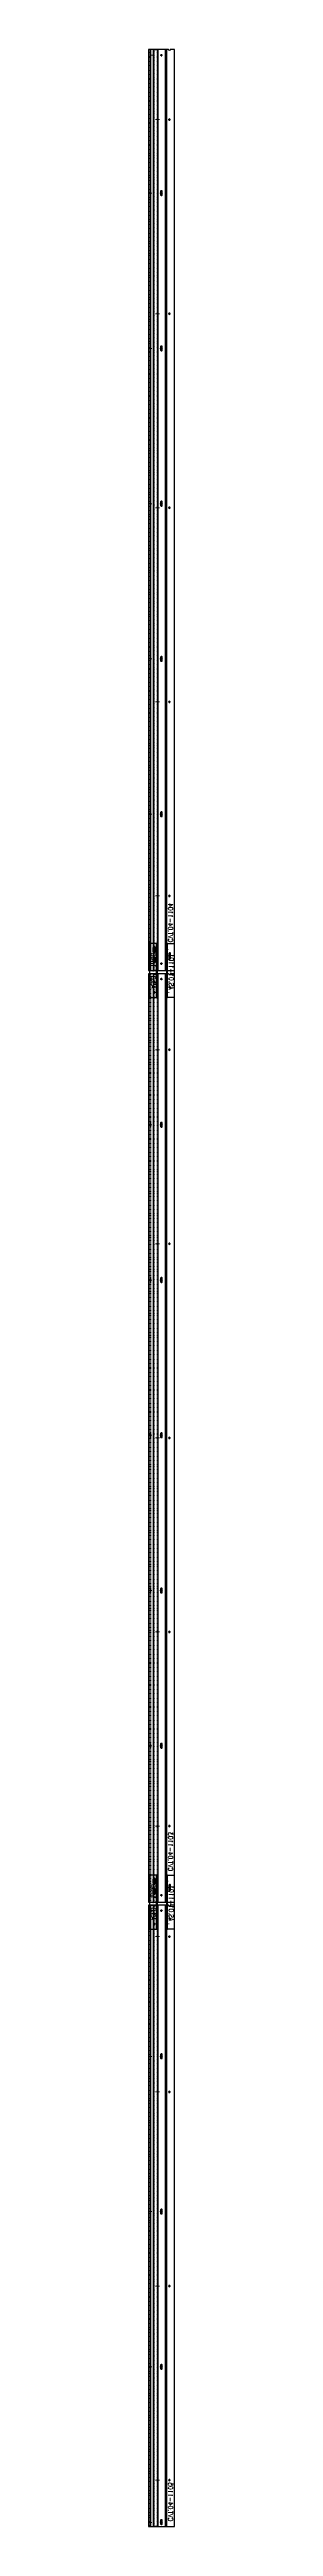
# Model space of a CAD drawing. Header units: inches. Extents: x 11737 to 18084, y -4365 to 1695.
# Drawn here: x 16226.8 to 16230.8, y 259.8 to 642.6 of the extents above; entities that cross this region are included whole.
import ezdxf

# ---------------------------------------------------------------- set-up
doc = ezdxf.new("R2010")
doc.units = ezdxf.units.IN
doc.header["$MEASUREMENT"] = 0
for name, pattern in [('NBK_Center', [0.541667, 0.333333, -0.0625, 0.083333, -0.0625]), ('NBK_Center2', [0.270833, 0.166667, -0.03125, 0.041667, -0.03125]), ('NBK_Hidden', [0.125, 0.083333, -0.041667]), ('NBK_Hidden2', [0.0625, 0.041667, -0.020833])]:
    doc.linetypes.add(name, pattern=pattern)
doc.layers.get('Defpoints').update_dxf_attribs({"color": 250, "lineweight": 0})
for name, color, linetype, lineweight in [('!Bracket', 11, 'Continuous', 25), ('!Clip - bent', 20, 'Continuous', 25), ('!Dimension', 50, 'Continuous', 5), ('!Extrusion', 140, 'Continuous', 25), ('!Linetype_Center', 220, 'NBK_Center', 9), ('!Linetype_Center2', 222, 'NBK_Center2', 9), ('!Misc2', 252, 'NBK_Hidden2', 5)]:
    doc.layers.add(name, color=color, linetype=linetype, lineweight=lineweight)
doc.styles.add('Romans', font='romans.shx', dxfattribs={"width": 0.8})

# ---------------------------------------------------------------- blocks, each defined once
blk = doc.blocks.new('HOLE SECTION')
at = {"layer": '!Linetype_Center2'}
blk.add_line((-0.33, 0), (0.26, 0), dxfattribs=at)
at = {"layer": '!Misc2'}
blk.add_lwpolyline([(-0.09, 0.1), (0, 0.1), (0, -0.1), (-0.09, -0.1)], close=True, dxfattribs=at)
blk = doc.blocks.new('TAP HOLE_5mm')
at = {"layer": '!Linetype_Center2'}
for points in [[(-0.18, 0), (0.18, 0)], [(0, 0.18), (0, -0.18)]]:
    blk.add_lwpolyline(points, dxfattribs=at)
blk.add_circle((0, 0), 0.101)
blk = doc.blocks.new('19mm WEEP HOLE')
at = {"layer": '!Linetype_Center'}
blk.add_line((-0.37, 0.2), (-0.37, -0.12), dxfattribs=at)
at = {"linetype": 'NBK_Hidden'}
blk.add_lwpolyline([(-0.75, 0.08), (0, 0.08), (0, 0), (-0.75, 0)], close=True, dxfattribs=at)
blk = doc.blocks.new('WEEP HOLE')
at = {"layer": '!Linetype_Center'}
for p, q in [((-0.22, 0.37), (0.22, 0.37)), ((0, 0.83), (0, -0.08))]:
    blk.add_line(p, q, dxfattribs=at)
at = {"color": 0}
blk.add_lwpolyline([(-0.14, 0.61), (-0.14, 0.14, 0.414214), (0, 0, 0.414214), (0.14, 0.14), (0.14, 0.61, 0.414214), (0, 0.75, 0.414214)], format="xyb", close=True, dxfattribs=at)
blk = doc.blocks.new('CLEAR SECTION HOLE')
at = {"layer": '!Linetype_Center2'}
blk.add_line((-0.33, 0), (0.26, 0), dxfattribs=at)
at = {"layer": '!Misc2'}
blk.add_lwpolyline([(-0.08, 0.1), (0, 0.1), (0, -0.1), (-0.08, -0.1)], close=True, dxfattribs=at)
blk = doc.blocks.new('CVT.04-1104-')
at = {"layer": '!Extrusion'}
blk.add_lwpolyline([(0, 0), (-3.97, 0), (-3.97, 142.35), (-3.34, 142.35, 1), (-3.06, 142.35), (0, 142.35)], format="xyb", close=True, dxfattribs=at)
for points in [[(-2.78, 142.35), (-2.53, 142.35), (-2.53, 0), (-2.78, 0)], [(-1.41, 0), (-0.76, 0), (-0.76, 142.35), (-1.41, 142.35)]]:
    blk.add_lwpolyline(points, close=True, dxfattribs=at)
at = {"layer": '!Extrusion', "linetype": 'NBK_Hidden'}
for points in [[(-1.33, 0), (-1.42, 0), (-1.42, 142.35), (-1.33, 142.35)], [(-0.76, 0), (-0.86, 0), (-0.86, 142.35), (-0.76, 142.35)], [(-0.35, 142.35), (-0.28, 142.35), (-0.28, 0), (-0.35, 0)], [(-0.14, 0), (-0.04, 0), (-0.04, 142.35), (-0.14, 142.35)]]:
    blk.add_lwpolyline(points, close=True, dxfattribs=at)
at = {"layer": '!Dimension', "rotation": 360}
for name, p in [('CLEAR SECTION HOLE', (-0.28, 141.48)), ('HOLE SECTION', (-1.33, 131.52)), ('HOLE SECTION', (-1.33, 101.52)), ('HOLE SECTION', (-1.33, 71.52)), ('HOLE SECTION', (-1.33, 41.52)), ('HOLE SECTION', (-1.33, 11.52)), ('CLEAR SECTION HOLE', (-0.28, 1.06))]:
    blk.add_blockref(name, p, dxfattribs=at)
at = {"layer": '!Extrusion', "xscale": -1}
for name, p in [('TAP HOLE_5mm', (-1.97, 141.48)), ('WEEP HOLE', (-1.97, 119.78)), ('WEEP HOLE', (-1.97, 95.78)), ('WEEP HOLE', (-1.97, 71.78)), ('WEEP HOLE', (-1.97, 47.78)), ('WEEP HOLE', (-1.97, 23.78)), ('TAP HOLE_5mm', (-1.97, 1.06))]:
    blk.add_blockref(name, p, dxfattribs=at)
at = {"layer": '!Extrusion'}
for name, p, rotation in [('TAP HOLE_5mm', (-3.2, 131.52), 360), ('19mm WEEP HOLE', (-0.35, 119.78), 270), ('TAP HOLE_5mm', (-3.2, 101.52), 360), ('19mm WEEP HOLE', (-0.35, 95.78), 270), ('TAP HOLE_5mm', (-3.2, 71.52), 360), ('19mm WEEP HOLE', (-0.35, 71.78), 270), ('19mm WEEP HOLE', (-0.35, 47.78), 270), ('TAP HOLE_5mm', (-3.2, 41.52), 360), ('19mm WEEP HOLE', (-0.35, 23.78), 270), ('TAP HOLE_5mm', (-3.2, 11.52), 360)]:
    blk.add_blockref(name, p, dxfattribs=dict(at, rotation=rotation))
at = {"layer": 'Defpoints', "color": 3, "insert": (-3.38, 7.38), "char_height": 0.75, "width": 1.65, "attachment_point": 5, "rotation": 90, "style": 'Romans'}
blk.add_mtext('CVT.04-1104', dxfattribs=at)
blk = doc.blocks.new('SECTION CLEAR HOLE 1')
at = {"layer": '!Linetype_Center2'}
blk.add_line((-0.33, 0, 0), (0.26, 0, 0), dxfattribs=at)
at = {"layer": '!Misc2'}
blk.add_lwpolyline([(-0.12, 0.1), (0, 0.1), (0, -0.1), (-0.12, -0.1)], close=True, dxfattribs=at)
blk = doc.blocks.new('SLOTTED SECTION1')
at = {"layer": '!Linetype_Center2'}
blk.add_lwpolyline([(-0.24, 0), (0.12, 0)], dxfattribs=at)
at = {"layer": '!Misc2'}
blk.add_lwpolyline([(-0.12, 0.47), (0, 0.47), (0, -0.47), (-0.12, -0.47)], close=True, dxfattribs=at)
blk = doc.blocks.new('SLOTTED HOLE 1')
at = {"layer": '!Linetype_Center'}
for p, q in [((0, 0.55), (0, -0.55)), ((-0.22, 0), (0.22, 0))]:
    blk.add_line(p, q, dxfattribs=at)
at = {"color": 0}
blk.add_lwpolyline([(-0.14, 0.33), (-0.14, -0.33, 0.414214), (0, -0.47, 0.414214), (0.14, -0.33), (0.14, 0.33, 0.414214), (0, 0.47, 0.414214)], format="xyb", close=True, dxfattribs=at)
blk = doc.blocks.new('SL.01-1101')
at = {"layer": '!Bracket'}
for points in [[(4.65, -1.3), (4.65, -0.12), (-3.67, -0.12), (-3.67, -1.3)], [(-3.67, -1.3), (-3.67, -1.18), (4.65, -1.18), (4.65, -1.3)]]:
    blk.add_lwpolyline(points, close=True, dxfattribs=at)
at = {"layer": '!Dimension', "xscale": -1, "rotation": 270}
for name, p in [('SECTION CLEAR HOLE 1', (-2.88, -1.18)), ('SECTION CLEAR HOLE 1', (-1.3, -1.18)), ('SLOTTED SECTION1', (2.15, -1.18)), ('SLOTTED SECTION1', (3.73, -1.18))]:
    blk.add_blockref(name, p, dxfattribs=at)
at = {"layer": '!Extrusion', "xscale": -1, "rotation": 270}
blk.add_blockref('TAP HOLE_5mm', (-2.09, -0.83), dxfattribs=at)
at = {"layer": '!Extrusion', "linetype": 'NBK_Hidden', "xscale": -1, "rotation": 270}
blk.add_blockref('SLOTTED HOLE 1', (2.75, -0.83), dxfattribs=at)
at = {"layer": 'Defpoints', "color": 30, "insert": (0.32, -0.6), "char_height": 0.75, "width": 1.65, "attachment_point": 5, "style": 'Romans'}
blk.add_mtext('AS.01-1101', dxfattribs=at)
blk = doc.blocks.new('AS.01-1100-')
at = {"layer": '!Bracket'}
for points in [[(4.65, 1.33), (4.65, 0.15), (-3.67, 0.15), (-3.67, 1.33)], [(-3.67, 1.33), (-3.67, 1.21), (4.65, 1.21), (4.65, 1.33)]]:
    blk.add_lwpolyline(points, close=True, dxfattribs=at)
at = {"layer": '!Dimension', "rotation": 270}
for name, p in [('SECTION CLEAR HOLE 1', (-2.09, 1.21)), ('SLOTTED SECTION1', (2.75, 1.21))]:
    blk.add_blockref(name, p, dxfattribs=at)
at = {"layer": '!Extrusion', "rotation": 270}
for p in [(-2.88, 0.86, 0), (-1.3, 0.86, 0)]:
    blk.add_blockref('TAP HOLE_5mm', p, dxfattribs=at)
at = {"layer": '!Extrusion', "linetype": 'NBK_Hidden', "rotation": 270}
for p in [(2.15, 0.86), (3.73, 0.86)]:
    blk.add_blockref('SLOTTED HOLE 1', p, dxfattribs=at)
at = {"layer": 'Defpoints', "color": 30, "insert": (0.49, 0.74), "char_height": 0.75, "width": 1.65, "attachment_point": 5, "style": 'Romans'}
blk.add_mtext('AS.01-1100', dxfattribs=at)
blk = doc.blocks.new('CVT.04-1105-')
at = {"layer": '!Extrusion'}
blk.add_lwpolyline([(0, 0), (-3.97, 0), (-3.97, 96.02), (-3.34, 96.02, 1), (-3.06, 96.02), (0, 96.02)], format="xyb", close=True, dxfattribs=at)
for points in [[(-2.78, 96.02), (-2.53, 96.02), (-2.53, 0), (-2.78, 0)], [(-1.41, 0), (-0.76, 0), (-0.76, 96.02), (-1.41, 96.02)]]:
    blk.add_lwpolyline(points, close=True, dxfattribs=at)
at = {"layer": '!Extrusion', "linetype": 'NBK_Hidden'}
for points in [[(-1.33, 0), (-1.42, 0), (-1.42, 96.02), (-1.33, 96.02)], [(-0.76, 0), (-0.86, 0), (-0.86, 96.02), (-0.76, 96.02)], [(-0.35, 96.02), (-0.28, 96.02), (-0.28, 0), (-0.35, 0)], [(-0.14, 0), (-0.04, 0), (-0.04, 96.02), (-0.14, 96.02)]]:
    blk.add_lwpolyline(points, close=True, dxfattribs=at)
at = {"layer": '!Dimension', "rotation": 360}
for name, p in [('CLEAR SECTION HOLE', (-0.28, 95.14)), ('HOLE SECTION', (-1.33, 91.17)), ('HOLE SECTION', (-1.33, 67.16)), ('HOLE SECTION', (-1.33, 37.16)), ('HOLE SECTION', (-1.33, 7.16))]:
    blk.add_blockref(name, p, dxfattribs=at)
at = {"layer": '!Extrusion', "xscale": -1}
for name, p in [('TAP HOLE_5mm', (-1.97, 95.19)), ('WEEP HOLE', (-1.97, 72.3)), ('WEEP HOLE', (-1.97, 48.3)), ('WEEP HOLE', (-1.97, 24.3)), ('WEEP HOLE', (-1.97, 0.29))]:
    blk.add_blockref(name, p, dxfattribs=at)
at = {"layer": '!Extrusion'}
for name, p, rotation in [('TAP HOLE_5mm', (-3.2, 91.17), 360), ('19mm WEEP HOLE', (-0.35, 72.3), 270), ('TAP HOLE_5mm', (-3.2, 67.16), 360), ('19mm WEEP HOLE', (-0.35, 48.3), 270), ('TAP HOLE_5mm', (-3.2, 37.16), 360), ('19mm WEEP HOLE', (-0.35, 24.3), 270), ('TAP HOLE_5mm', (-3.2, 7.16), 360), ('19mm WEEP HOLE', (-0.35, 0.24), 270)]:
    blk.add_blockref(name, p, dxfattribs=dict(at, rotation=rotation))
at = {"color": 144, "rotation": 90}
for name, p in [('SL.01-1101', (-4.08, 96.02)), ('AS.01-1100-', (0, 96.02))]:
    blk.add_blockref(name, p, dxfattribs=at)
at = {"layer": 'Defpoints', "color": 3, "insert": (-3.38, 3.81), "char_height": 0.75, "width": 1.65, "attachment_point": 5, "rotation": 90, "style": 'Romans'}
blk.add_mtext('CVT.04-1105', dxfattribs=at)
blk = doc.blocks.new('CVT.04-1103-')
at = {"layer": '!Extrusion'}
blk.add_lwpolyline([(0, 0), (-3.97, 0), (-3.97, 143.5), (-3.34, 143.5, 1), (-3.06, 143.5), (0, 143.5)], format="xyb", close=True, dxfattribs=at)
for points in [[(-2.78, 143.5), (-2.53, 143.5), (-2.53, 0), (-2.78, 0)], [(-1.41, 0), (-0.76, 0), (-0.76, 143.5), (-1.41, 143.5)]]:
    blk.add_lwpolyline(points, close=True, dxfattribs=at)
at = {"layer": '!Extrusion', "linetype": 'NBK_Hidden'}
for points in [[(-1.33, 0), (-1.42, 0), (-1.42, 143.5), (-1.33, 143.5)], [(-0.76, 0), (-0.86, 0), (-0.86, 143.5), (-0.76, 143.5)], [(-0.35, 143.5), (-0.28, 143.5), (-0.28, 0), (-0.35, 0)], [(-0.14, 0), (-0.04, 0), (-0.04, 143.5), (-0.14, 143.5)]]:
    blk.add_lwpolyline(points, close=True, dxfattribs=at)
at = {"layer": '!Dimension', "rotation": 360}
for p in [(-0.28, 142.67), (-0.28, 1.06)]:
    blk.add_blockref('CLEAR SECTION HOLE', p, dxfattribs=at)
at = {"layer": '!Dimension'}
for p in [(-1.33, 131.75), (-1.33, 101.75), (-1.33, 71.75), (-1.33, 41.75), (-1.33, 11.75)]:
    blk.add_blockref('HOLE SECTION', p, dxfattribs=at)
at = {"layer": '!Extrusion', "xscale": -1}
for name, p in [('TAP HOLE_5mm', (-1.97, 142.67)), ('WEEP HOLE', (-1.97, 119.78)), ('WEEP HOLE', (-1.97, 95.78)), ('WEEP HOLE', (-1.97, 71.78)), ('WEEP HOLE', (-1.97, 47.78)), ('WEEP HOLE', (-1.97, 23.78)), ('TAP HOLE_5mm', (-1.97, 1.06))]:
    blk.add_blockref(name, p, dxfattribs=at)
at = {"layer": '!Extrusion'}
for name, p, rotation in [('TAP HOLE_5mm', (-3.2, 131.75), 360), ('19mm WEEP HOLE', (-0.35, 119.78), 270), ('TAP HOLE_5mm', (-3.2, 101.75), 360), ('19mm WEEP HOLE', (-0.35, 95.78), 270), ('TAP HOLE_5mm', (-3.2, 71.75), 360), ('19mm WEEP HOLE', (-0.35, 71.78), 270), ('19mm WEEP HOLE', (-0.35, 47.78), 270), ('TAP HOLE_5mm', (-3.2, 41.75), 360), ('19mm WEEP HOLE', (-0.35, 23.78), 270), ('TAP HOLE_5mm', (-3.2, 11.75), 360)]:
    blk.add_blockref(name, p, dxfattribs=dict(at, rotation=rotation))
at = {"color": 144, "rotation": 90}
for name, p in [('SL.01-1101', (-4.08, 143.5)), ('AS.01-1100-', (0, 143.5))]:
    blk.add_blockref(name, p, dxfattribs=at)
at = {"layer": 'Defpoints', "color": 3, "insert": (-3.38, 7.78), "char_height": 0.75, "width": 1.65, "attachment_point": 5, "rotation": 90, "style": 'Romans'}
blk.add_mtext('CVT.04-1103', dxfattribs=at)

msp = doc.modelspace()

# ---------------------------------------------------------------- block references
at = {"layer": '!Clip - bent', "xscale": -1}
for name, p in [('CVT.04-1104-', (16226.83559, 500.29233)), ('CVT.04-1103-', (16226.83559, 356.29233)), ('CVT.04-1105-', (16226.83559, 259.77215))]:
    msp.add_blockref(name, p, dxfattribs=at)

doc.saveas('drawing.dxf')
